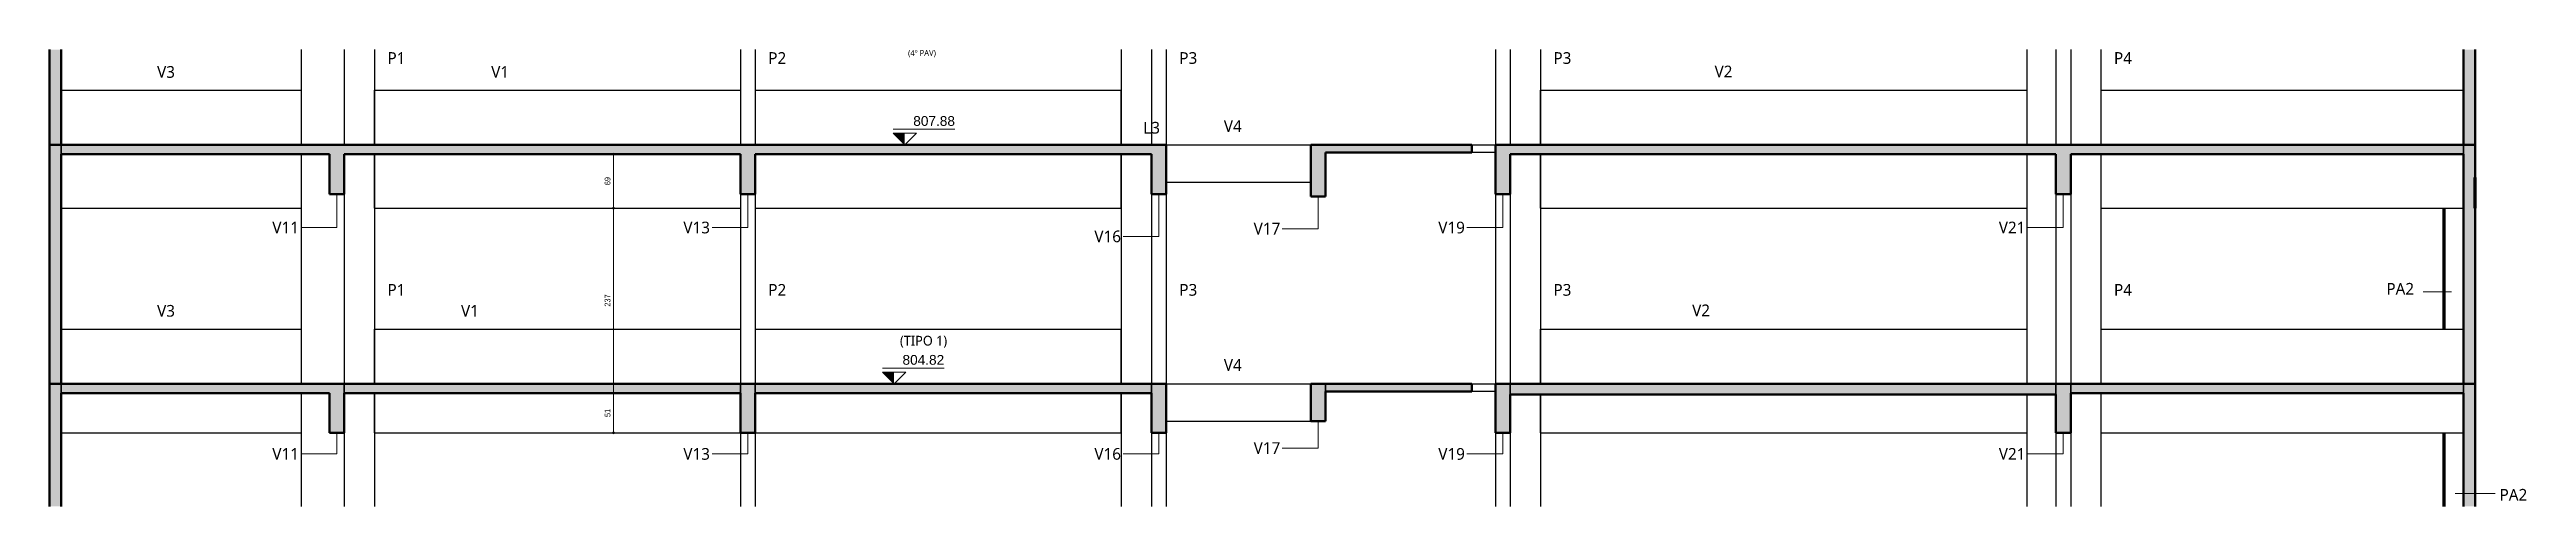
# Model space of a CAD drawing. Header units: centimetres. Extents: x -1984 to 34419, y -3196 to 88064.
# Drawn here: x 2210 to 5382, y 80325 to 80910 of the extents above; entities that cross this region are included whole.
import ezdxf

# ---------------------------------------------------------------- set-up
doc = ezdxf.new("R2010")
doc.units = ezdxf.units.CM
for name, color, linetype, lineweight in [('A-ANNO-DIMS', 7, 'Continuous', 9), ('A-ANNO-DIMS-50', 7, 'Continuous', 9), ('A-FLOR', 7, 'Continuous', 25), ('A-FLOR-IDEN', 7, 'Continuous', 9), ('G-ANNO-DIMS', 7, 'Continuous', 9), ('G-ANNO-TEXT', 7, 'Continuous', 9), ('S-BEAM', 7, 'Continuous', 25), ('S-BEAM-IDEN', 7, 'Continuous', 9), ('S-COLS', 7, 'Continuous', 25), ('S-COLS-IDEN', 7, 'Continuous', 9)]:
    doc.layers.add(name, color=color, linetype=linetype, lineweight=lineweight)
doc.layers.add('A-DETL', color=7, linetype='Continuous', lineweight=18, true_color=0x00a600)
doc.styles.add('Arial_1', font='arial.ttf', dxfattribs={"width": 0.9, "height": 7.5})
doc.styles.add('Arial_2', font='arial.ttf', dxfattribs={"height": 12.5})
doc.styles.add('Gadugi', font='gadugi.ttf', dxfattribs={"height": 15})
doc.styles.add('Gadugi_3', font='gadugi.ttf', dxfattribs={"height": 12.5})
doc.styles.add('Gadugi_4', font='gadugi.ttf', dxfattribs={"height": 7.5})
doc.dimstyles.new('PED_1_5mm_ESQ', dxfattribs={"dimscale": 30.48, "dimtxt": 7.651945, "dimasz": 0.328084, "dimexe": 0.246063, "dimexo": 0.246063, "dimgap": 0.049213, "dimtad": 1, "dimdec": 1, "dimrnd": 0.5, "dimdsep": 46, "dimtxsty": 'Arial_1', "dimblk1": 'DOTSMALL', "dimblk2": 'DOTSMALL', "dimsah": 1, "dimcen": 0.09, "dimdle": 0.492126, "dimazin": 0, "dimtfac": 1, "dimtdec": 4, "dimtix": 1, "dimtmove": 0, "dimatfit": 3, "dimfxl": 1, "dimtvp": 1, "dimtolj": 1, "dimtzin": 0, "dimarcsym": 2})
doc.dimstyles.new('PED_1_5mm_ESQ_3', dxfattribs={"dimscale": 30.48, "dimtxt": 7.651945, "dimasz": 0.328084, "dimexe": 0.246063, "dimexo": 0.246063, "dimgap": 0.049213, "dimtad": 1, "dimdec": 1, "dimrnd": 0.5, "dimdsep": 46, "dimtxsty": 'Arial_1', "dimblk1": 'DOTSMALL', "dimblk2": 'DOTSMALL', "dimsah": 1, "dimcen": 0.09, "dimdle": 0.492126, "dimazin": 0, "dimtfac": 1, "dimtdec": 4, "dimtix": 1, "dimtmove": 0, "dimatfit": 3, "dimfxl": 1, "dimtvp": 1, "dimtolj": 1, "dimtzin": 0, "dimarcsym": 2})

msp = doc.modelspace()

# ---------------------------------------------------------------- texts
at = {"layer": 'A-FLOR-IDEN', "insert": (3610.65, 80817.44), "char_height": 15, "width": 26.0548, "attachment_point": 1, "style": 'Gadugi'}
msp.add_mtext('L3', dxfattribs=at)
at = {"layer": 'G-ANNO-DIMS', "char_height": 12.5, "width": 63.9697, "attachment_point": 1, "line_spacing_factor": 0.941778, "style": 'Arial_2'}
for s, insert in [('807.88', (3315.99, 80824.82)), ('804.82', (3302.22, 80518.82))]:
    msp.add_mtext(s, dxfattribs=dict(at, insert=insert))
at = {"layer": 'G-ANNO-TEXT', "attachment_point": 1}
for s, insert, char_height, width, style in [('(4º PAV)', (3309.35, 80909.44), 7.5, 47.7004, 'Gadugi_4'), ('(TIPO 1)', (3298.94, 80543.39), 12.5, 75.3586, 'Gadugi_3')]:
    msp.add_mtext(s, dxfattribs=dict(at, insert=insert, char_height=char_height, width=width, style=style))
at = {"layer": 'S-BEAM-IDEN', "char_height": 15, "attachment_point": 1, "style": 'Gadugi'}
for s, insert, width in [('V3', (2347.39, 80888.89), 30.0633), ('V1', (2775.42, 80888.89), 30.0633), ('V2', (4342.42, 80889.47), 30.0633), ('V4', (3713.84, 80819.47), 30.0633), ('V11', (2495, 80689.61), 44.0928), ('V13', (3021.5, 80689.61), 44.0928), ('V17', (3752, 80688.11), 44.0928), ('V19', (3988.5, 80689.61), 44.0928), ('V21', (4706.51, 80689.61), 44.0928), ('V16', (3548, 80678.2), 44.0928), ('V3', (2347.39, 80582.89), 30.0633), ('V1', (2736.67, 80582.89), 30.0633), ('V2', (4313.68, 80583.47), 30.0633), ('V4', (3713.84, 80513.47), 30.0633), ('V11', (2495, 80399.61), 44.0928), ('V13', (3021.5, 80399.61), 44.0928), ('V16', (3548, 80399.61), 44.0928), ('V17', (3752, 80407.11), 44.0928), ('V19', (3988.5, 80399.61), 44.0928), ('V21', (4706.51, 80399.61), 44.0928)]:
    msp.add_mtext(s, dxfattribs=dict(at, insert=insert, width=width))
at = {"layer": 'S-COLS-IDEN', "char_height": 15, "attachment_point": 1, "style": 'Gadugi'}
for s, insert, width in [('P1', (2642.52, 80906.74), 28.4599), ('P2', (3130.27, 80906.74), 28.4599), ('P3', (3656.77, 80906.74), 28.4599), ('P3', (4136.01, 80906.74), 28.4599), ('P4', (4854.03, 80906.74), 28.4599), ('P1', (2642.52, 80609.74), 28.4599), ('P2', (3130.27, 80609.74), 28.4599), ('P3', (3656.77, 80609.74), 28.4599), ('P3', (4136.01, 80609.74), 28.4599), ('P4', (4854.03, 80609.74), 28.4599), ('PA2', (5202.94, 80611.09), 44.8945), ('PA2', (5347.91, 80347.23), 44.8945)]:
    msp.add_mtext(s, dxfattribs=dict(at, insert=insert, width=width))

# ---------------------------------------------------------------- blocks, each defined once
blk = doc.blocks.new('Elevações de ponto - SIMBOLO DE NÍVEL-CORTE-2219088-CT A 001 - CORTE A-A 4PAV')
at = {"layer": 'G-ANNO-DIMS'}
blk.add_hatch(color=256, dxfattribs=at).paths.add_polyline_path([(-663.3, 80803), (-663.3, 80788), (-678.3, 80803)], flags=0)
for p, q in [((-599.1, 80808.1), (-678.3, 80808.1)), ((-663.3, 80788), (-678.3, 80803)), ((-678.3, 80803), (-648.3, 80803)), ((-648.3, 80803), (-663.3, 80788))]:
    blk.add_line(p, q, dxfattribs=at)
blk = doc.blocks.new('DIMBLOCK277-CT A 001 - CORTE A-A 4PAV')
at = {"layer": 'A-ANNO-DIMS-50'}
h = blk.add_hatch(color=256, dxfattribs=at)
edge = h.paths.add_edge_path(flags=0)
edge.add_arc((2931.9, 80776), 1.25, 0, 360)
h = blk.add_hatch(color=256, dxfattribs=at)
edge = h.paths.add_edge_path(flags=0)
edge.add_arc((2931.9, 80707), 1.25, 0, 360)
for p, q in [((2926.1, 80776), (2939.4, 80776)), ((2931.9, 80776), (2926.1, 80776)), ((2931.9, 80776), (2931.9, 80707)), ((2926.1, 80707), (2939.4, 80707)), ((2931.9, 80707), (2926.1, 80707))]:
    blk.add_line(p, q, dxfattribs=at)
for centre in [(2931.9, 80776), (2931.9, 80707)]:
    blk.add_circle(centre, 1.25, dxfattribs=at)
at = {"layer": 'A-ANNO-DIMS-50', "color": 0, "insert": (2920.6, 80736.3), "char_height": 7.5, "width": 12.431, "attachment_point": 1, "rotation": 90, "line_spacing_factor": 0.941778, "style": 'Arial_1'}
blk.add_mtext('69', dxfattribs=at)
blk = doc.blocks.new('_DotSmall')
at = {"color": 0, "linetype": 'ByBlock', "const_width": 0.5}
blk.add_lwpolyline([(-0.0625, 0, 1), (0.0625, 0, 1)], format="xyb", close=True, dxfattribs=at)
blk = doc.blocks.new('DIMBLOCK278-CT A 001 - CORTE A-A 4PAV')
at = {"layer": 'A-ANNO-DIMS-50'}
h = blk.add_hatch(color=256, dxfattribs=at)
edge = h.paths.add_edge_path(flags=0)
edge.add_arc((2931.9, 80707), 1.25, 0, 360)
h = blk.add_hatch(color=256, dxfattribs=at)
edge = h.paths.add_edge_path(flags=0)
edge.add_arc((2931.9, 80470), 1.25, 0, 360)
for p, q in [((2926.1, 80707), (2939.4, 80707)), ((2931.9, 80707), (2926.1, 80707)), ((2931.9, 80707), (2931.9, 80470)), ((2926.1, 80470), (2939.4, 80470)), ((2931.9, 80470), (2926.1, 80470))]:
    blk.add_line(p, q, dxfattribs=at)
for centre in [(2931.9, 80707), (2931.9, 80470)]:
    blk.add_circle(centre, 1.25, dxfattribs=at)
at = {"layer": 'A-ANNO-DIMS-50', "color": 0, "insert": (2920.6, 80580.7), "char_height": 7.5, "width": 18.647, "attachment_point": 1, "rotation": 90, "line_spacing_factor": 0.941778, "style": 'Arial_1'}
blk.add_mtext('237', dxfattribs=at)
blk = doc.blocks.new('DIMBLOCK279-CT A 001 - CORTE A-A 4PAV')
at = {"layer": 'A-ANNO-DIMS-50'}
h = blk.add_hatch(color=256, dxfattribs=at)
edge = h.paths.add_edge_path(flags=0)
edge.add_arc((2931.9, 80470), 1.25, 0, 360)
h = blk.add_hatch(color=256, dxfattribs=at)
edge = h.paths.add_edge_path(flags=0)
edge.add_arc((2931.9, 80419), 1.25, 0, 360)
for p, q in [((2926.1, 80470), (2939.4, 80470)), ((2931.9, 80470), (2926.1, 80470)), ((2931.9, 80470), (2931.9, 80419)), ((2926.1, 80419), (2939.4, 80419)), ((2931.9, 80419), (2926.1, 80419))]:
    blk.add_line(p, q, dxfattribs=at)
for centre in [(2931.9, 80470), (2931.9, 80419)]:
    blk.add_circle(centre, 1.25, dxfattribs=at)
at = {"layer": 'A-ANNO-DIMS-50', "color": 0, "insert": (2920.6, 80439.3), "char_height": 7.5, "width": 12.431, "attachment_point": 1, "rotation": 90, "line_spacing_factor": 0.941778, "style": 'Arial_1'}
blk.add_mtext('51', dxfattribs=at)

# ---------------------------------------------------------------- dimensions: what is measured, and where the dimension line sits
at = {"layer": 'A-ANNO-DIMS'}
for base, p1, p2, dimstyle, override, picture, middle in [((2931.86, 80707), (2933.63, 80776), (2933.63, 80707), 'PED_1_5mm_ESQ', {"dimpost": '<>', "dimfxl": 69}, 'DIMBLOCK277-CT A 001 - CORTE A-A 4PAV', (2926.53, 80741.5)), ((2931.86, 80470), (2933.63, 80707), (2933.63, 80470), 'PED_1_5mm_ESQ_3', {"dimpost": '<>', "dimfxl": 237}, 'DIMBLOCK278-CT A 001 - CORTE A-A 4PAV', (2926.53, 80588.5)), ((2931.86, 80419), (2933.63, 80470), (2933.63, 80419), 'PED_1_5mm_ESQ_3', {"dimpost": '<>', "dimfxl": 51}, 'DIMBLOCK279-CT A 001 - CORTE A-A 4PAV', (2926.53, 80444.5))]:
    dim = msp.add_linear_dim(base=base, p1=p1, p2=p2, angle=90, dimstyle=dimstyle, override=override, dxfattribs=at)
    dim.commit()
    dim.dimension.update_dxf_attribs({"geometry": picture, "text_midpoint": middle})

# ---------------------------------------------------------------- hatches: boundary and pattern name
at = {"layer": 'A-FLOR', "true_color": 0xa6a6a6}
for points in [[(2472.91, 80776), (2568.12, 80776), (2568.12, 80788), (2224.63, 80788), (2224.63, 80776)], [(2687.17, 80776), (3094.62, 80776), (3094.62, 80788), (2587.12, 80788), (2587.12, 80776)], [(3113.62, 80776), (3621.12, 80776), (3621.12, 80788), (3113.62, 80788)], [(3844.12, 80778), (4031.62, 80778), (4031.62, 80788), (3844.12, 80788)], [(4080.62, 80776), (4779.64, 80776), (4779.64, 80788), (4080.62, 80788)], [(5044.02, 80776), (5301.64, 80776), (5301.64, 80788), (4798.64, 80788), (4798.64, 80776)], [(2224.63, 80470), (2568.12, 80470), (2568.12, 80482), (2224.63, 80482)], [(2587.12, 80470), (3094.62, 80470), (3094.62, 80482), (2587.12, 80482)], [(3113.62, 80470), (3621.12, 80470), (3621.12, 80482), (3113.62, 80482)], [(4031.62, 80472), (4031.62, 80482), (3844.12, 80482), (3844.12, 80472), (4011.41, 80472)], [(4080.62, 80468), (4779.64, 80468), (4779.64, 80482), (4080.62, 80482)], [(4798.64, 80470), (5301.64, 80470), (5301.64, 80482), (4798.64, 80482)]]:
    msp.add_hatch(color=253, dxfattribs=at).paths.add_polyline_path(points, flags=0)
at = {"layer": 'S-BEAM', "true_color": 0xa6a6a6}
for points in [[(2568.12, 80725), (2587.12, 80725), (2587.12, 80788), (2568.12, 80788), (2568.12, 80743.5)], [(3113.62, 80725), (3113.62, 80788), (3094.62, 80788), (3094.62, 80725)], [(3621.12, 80725), (3640.12, 80725), (3640.12, 80788), (3621.12, 80788), (3621.12, 80761.18)], [(3825.12, 80722), (3844.12, 80722), (3844.12, 80788), (3825.12, 80788), (3825.12, 80759.5)], [(4080.62, 80725), (4080.62, 80788), (4061.62, 80788), (4061.62, 80725)], [(4798.64, 80725), (4798.64, 80788), (4779.64, 80788), (4779.64, 80725)], [(2568.12, 80419), (2587.12, 80419), (2587.12, 80482), (2568.12, 80482), (2568.12, 80452.3)], [(3113.62, 80419), (3113.62, 80482), (3094.62, 80482), (3094.62, 80419)], [(3621.12, 80419), (3640.12, 80419), (3640.12, 80482), (3621.12, 80482), (3621.12, 80450.57)], [(3844.12, 80434), (3844.12, 80482), (3825.12, 80482), (3825.12, 80434)], [(4061.62, 80419), (4080.62, 80419), (4080.62, 80482), (4061.62, 80482)], [(4779.64, 80419), (4798.64, 80419), (4798.64, 80482), (4779.64, 80482), (4779.64, 80468)]]:
    msp.add_hatch(color=253, dxfattribs=at).paths.add_polyline_path(points, flags=0)
at = {"layer": 'S-COLS', "true_color": 0xa6a6a6}
for points in [[(2224.63, 80788), (2224.63, 80910.1), (2209.63, 80910.1), (2209.63, 80788)], [(5316.64, 80788), (5316.64, 80910.1), (5301.64, 80910.1), (5301.64, 80788)], [(2209.63, 80482), (2224.63, 80482), (2224.63, 80788), (2209.63, 80788), (2209.63, 80552)], [(5301.64, 80482), (5316.64, 80482), (5316.64, 80788), (5301.64, 80788), (5301.64, 80776)], [(2209.63, 80324.75), (2224.63, 80324.75), (2224.63, 80482), (2209.63, 80482), (2209.63, 80415.93)], [(5316.64, 80324.75), (5316.64, 80482), (5301.64, 80482), (5301.64, 80324.75), (5309.53, 80324.75)]]:
    msp.add_hatch(color=253, dxfattribs=at).paths.add_polyline_path(points, flags=0)

# ---------------------------------------------------------------- linework, layer by layer
at = {"layer": 'A-DETL', "color": 7}
msp.add_line((5250.23, 80599.56), (5286.23, 80599.56), dxfattribs=at)
at = {"layer": 'A-FLOR', "lineweight": 50}
for p, q in [((2568.12, 80788), (2224.63, 80788)), ((3094.62, 80788), (2587.12, 80788)), ((3621.12, 80788), (3113.62, 80788)), ((4031.62, 80788), (3844.12, 80788)), ((4031.62, 80778), (4031.62, 80788)), ((4779.64, 80788), (4080.62, 80788)), ((5301.64, 80788), (4798.64, 80788)), ((2224.63, 80776), (2568.12, 80776)), ((2587.12, 80776), (3094.62, 80776)), ((3113.62, 80776), (3621.12, 80776)), ((3844.12, 80778), (4031.62, 80778)), ((4080.62, 80776), (4779.64, 80776)), ((4798.64, 80776), (5301.64, 80776)), ((2568.12, 80482), (2224.63, 80482)), ((2224.63, 80470), (2568.12, 80470)), ((3094.62, 80482), (2587.12, 80482)), ((2587.12, 80470), (3094.62, 80470)), ((3621.12, 80482), (3113.62, 80482)), ((3113.62, 80470), (3621.12, 80470)), ((4031.62, 80482), (3844.12, 80482)), ((3844.12, 80472), (4031.62, 80472)), ((4031.62, 80472), (4031.62, 80482)), ((4779.64, 80482), (4080.62, 80482)), ((4080.62, 80468), (4779.64, 80468)), ((5301.64, 80482), (4798.64, 80482)), ((4798.64, 80470), (5301.64, 80470))]:
    msp.add_line(p, q, dxfattribs=at)
at = {"layer": 'A-FLOR'}
for p, q in [((2224.63, 80788), (2224.63, 80776)), ((4031.62, 80788), (4061.62, 80788)), ((5301.64, 80776), (5301.64, 80788)), ((4061.62, 80778), (4031.62, 80778)), ((2224.63, 80482), (2224.63, 80470)), ((2587.12, 80482), (2587.12, 80470)), ((3094.62, 80470), (3094.62, 80482)), ((3113.62, 80482), (3113.62, 80470)), ((3621.12, 80470), (3621.12, 80482)), ((3844.12, 80482), (3844.12, 80472)), ((4031.62, 80482), (4061.62, 80482)), ((4061.62, 80472), (4031.62, 80472)), ((4080.62, 80482), (4080.62, 80468)), ((4779.64, 80468), (4779.64, 80482)), ((4798.64, 80482), (4798.64, 80470)), ((5301.64, 80470), (5301.64, 80482))]:
    msp.add_line(p, q, dxfattribs=at)
at = {"layer": 'S-BEAM'}
for p, q in [((2224.63, 80858), (2532.37, 80858)), ((2532.37, 80788), (2532.37, 80858)), ((2625.87, 80858), (3094.62, 80858)), ((2625.87, 80788), (2625.87, 80858)), ((3113.62, 80858), (3582.37, 80858)), ((3582.37, 80788), (3582.37, 80858)), ((4119.36, 80858), (4742.39, 80858)), ((4119.36, 80788), (4119.36, 80858)), ((4742.39, 80858), (4742.39, 80788)), ((4837.39, 80858), (4837.39, 80788)), ((4837.39, 80858), (5301.64, 80858)), ((3640.12, 80788), (3825.12, 80788)), ((2532.37, 80707), (2532.37, 80776)), ((2625.87, 80707), (2625.87, 80776)), ((3582.37, 80707), (3582.37, 80776)), ((4119.36, 80707), (4119.36, 80776)), ((4742.39, 80776), (4742.39, 80707)), ((4837.39, 80776), (4837.39, 80707)), ((3640.12, 80740), (3825.12, 80740)), ((2224.63, 80707), (2532.37, 80707)), ((2625.87, 80707), (3094.62, 80707)), ((3113.62, 80707), (3582.37, 80707)), ((4119.36, 80707), (4742.39, 80707)), ((4837.39, 80707), (5301.64, 80707)), ((2224.63, 80552), (2532.37, 80552)), ((2532.37, 80482), (2532.37, 80552)), ((2625.87, 80552), (3094.62, 80552)), ((2625.87, 80482), (2625.87, 80552)), ((3113.62, 80552), (3582.37, 80552)), ((3582.37, 80482), (3582.37, 80552)), ((4119.36, 80552), (4742.39, 80552)), ((4119.36, 80482), (4119.36, 80552)), ((4742.39, 80552), (4742.39, 80482)), ((4837.39, 80552), (4837.39, 80482)), ((4837.39, 80552), (5301.64, 80552)), ((2532.37, 80419), (2532.37, 80470)), ((2587.12, 80470), (2587.12, 80482)), ((2625.87, 80419), (2625.87, 80470)), ((3094.62, 80482), (3094.62, 80470)), ((3113.62, 80470), (3113.62, 80482)), ((3582.37, 80419), (3582.37, 80470)), ((3621.12, 80482), (3621.12, 80470)), ((3640.12, 80482), (3825.12, 80482)), ((3844.12, 80472), (3844.12, 80482)), ((4080.62, 80468), (4080.62, 80482)), ((4119.36, 80419), (4119.36, 80468)), ((4742.39, 80468), (4742.39, 80419)), ((4779.64, 80482), (4779.64, 80468)), ((4798.64, 80470), (4798.64, 80482)), ((4837.39, 80470), (4837.39, 80419)), ((3640.12, 80434), (3825.12, 80434)), ((2224.63, 80419), (2532.37, 80419)), ((2625.87, 80419), (3094.62, 80419)), ((3113.62, 80419), (3582.37, 80419)), ((4119.36, 80419), (4742.39, 80419)), ((4837.39, 80419), (5301.64, 80419))]:
    msp.add_line(p, q, dxfattribs=at)
at = {"layer": 'S-BEAM', "lineweight": 50}
for p, q in [((2587.12, 80788), (2568.12, 80788)), ((3113.62, 80788), (3094.62, 80788)), ((3640.12, 80788), (3621.12, 80788)), ((3640.12, 80725), (3640.12, 80788)), ((3844.12, 80788), (3825.12, 80788)), ((3825.12, 80788), (3825.12, 80722)), ((4080.62, 80788), (4061.62, 80788)), ((4061.62, 80788), (4061.62, 80725)), ((4798.64, 80788), (4779.64, 80788)), ((2568.12, 80776), (2568.12, 80725)), ((2587.12, 80725), (2587.12, 80776)), ((3094.62, 80776), (3094.62, 80725)), ((3113.62, 80725), (3113.62, 80776)), ((3621.12, 80776), (3621.12, 80725)), ((3844.12, 80722), (3844.12, 80778)), ((4080.62, 80725), (4080.62, 80776)), ((4779.64, 80776), (4779.64, 80725)), ((4798.64, 80725), (4798.64, 80776)), ((2568.12, 80725), (2587.12, 80725)), ((3094.62, 80725), (3113.62, 80725)), ((3621.12, 80725), (3640.12, 80725)), ((3825.12, 80722), (3844.12, 80722)), ((4061.62, 80725), (4080.62, 80725)), ((4779.64, 80725), (4798.64, 80725)), ((2587.12, 80482), (2568.12, 80482)), ((2568.12, 80470), (2568.12, 80419)), ((2587.12, 80419), (2587.12, 80470)), ((3113.62, 80482), (3094.62, 80482)), ((3094.62, 80470), (3094.62, 80419)), ((3113.62, 80419), (3113.62, 80470)), ((3640.12, 80482), (3621.12, 80482)), ((3621.12, 80470), (3621.12, 80419)), ((3640.12, 80419), (3640.12, 80482)), ((3844.12, 80482), (3825.12, 80482)), ((3825.12, 80482), (3825.12, 80434)), ((3844.12, 80434), (3844.12, 80472)), ((4080.62, 80482), (4061.62, 80482)), ((4061.62, 80482), (4061.62, 80419)), ((4080.62, 80419), (4080.62, 80468)), ((4798.64, 80482), (4779.64, 80482)), ((4779.64, 80468), (4779.64, 80419)), ((4798.64, 80419), (4798.64, 80470)), ((3825.12, 80434), (3844.12, 80434)), ((2568.12, 80419), (2587.12, 80419)), ((3094.62, 80419), (3113.62, 80419)), ((3621.12, 80419), (3640.12, 80419)), ((4061.62, 80419), (4080.62, 80419)), ((4779.64, 80419), (4798.64, 80419))]:
    msp.add_line(p, q, dxfattribs=at)
at = {"layer": 'S-BEAM', "color": 190, "lineweight": 70, "true_color": 0x8000ff}
for p, q in [((5316.64, 80746), (5316.87, 80746)), ((5316.87, 80707), (5316.87, 80746)), ((5316.64, 80707), (5316.87, 80707))]:
    msp.add_line(p, q, dxfattribs=at)
at = {"layer": 'S-BEAM-IDEN'}
for p, q in [((2577.62, 80725), (2577.62, 80682.06)), ((3104.12, 80725), (3104.12, 80682.06)), ((3630.62, 80725), (3630.62, 80670.65)), ((3834.62, 80722), (3834.62, 80680.56)), ((4071.12, 80725), (4071.12, 80682.06)), ((4789.14, 80725), (4789.14, 80682.06)), ((2577.62, 80682.06), (2531.7, 80682.06)), ((3104.12, 80682.06), (3058.2, 80682.06)), ((3630.62, 80670.65), (3584.7, 80670.65)), ((3834.62, 80680.56), (3788.7, 80680.56)), ((4071.12, 80682.06), (4025.2, 80682.06)), ((4789.14, 80682.06), (4743.21, 80682.06)), ((3834.62, 80434), (3834.62, 80399.56)), ((2577.62, 80419), (2577.62, 80392.06)), ((3104.12, 80419), (3104.12, 80392.06)), ((3630.62, 80419), (3630.62, 80392.06)), ((3834.62, 80399.56), (3788.7, 80399.56)), ((4071.12, 80419), (4071.12, 80392.06)), ((4789.14, 80419), (4789.14, 80392.06)), ((2577.62, 80392.06), (2531.7, 80392.06)), ((3104.12, 80392.06), (3058.2, 80392.06)), ((3630.62, 80392.06), (3584.7, 80392.06)), ((4071.12, 80392.06), (4025.2, 80392.06)), ((4789.14, 80392.06), (4743.21, 80392.06))]:
    msp.add_line(p, q, dxfattribs=at)
at = {"layer": 'S-COLS', "lineweight": 50}
for p, q in [((2209.63, 80910.1), (2209.63, 80788)), ((2224.63, 80788), (2224.63, 80910.1)), ((5301.64, 80910.1), (5301.64, 80788)), ((5316.64, 80788), (5316.64, 80910.1)), ((2224.63, 80788), (2209.63, 80788)), ((2209.63, 80788), (2209.63, 80482)), ((2209.63, 80788), (2224.63, 80788)), ((5316.64, 80788), (5301.64, 80788)), ((5301.64, 80788), (5316.64, 80788)), ((5316.64, 80482), (5316.64, 80788)), ((2224.63, 80482), (2224.63, 80776)), ((5301.64, 80776), (5301.64, 80482)), ((2224.63, 80482), (2209.63, 80482)), ((2209.63, 80482), (2209.63, 80324.75)), ((2209.63, 80482), (2224.63, 80482)), ((2224.63, 80324.75), (2224.63, 80470)), ((5316.64, 80482), (5301.64, 80482)), ((5301.64, 80482), (5316.64, 80482)), ((5301.64, 80470), (5301.64, 80324.75)), ((5316.64, 80324.75), (5316.64, 80482))]:
    msp.add_line(p, q, dxfattribs=at)
at = {"layer": 'S-COLS'}
for p, q in [((2532.37, 80788), (2532.37, 80910.1)), ((2587.12, 80910.1), (2587.12, 80788)), ((2625.87, 80910.1), (2625.87, 80788)), ((3094.62, 80910.1), (3094.62, 80788)), ((3113.62, 80910.1), (3113.62, 80788)), ((3582.37, 80910.1), (3582.37, 80788)), ((3621.12, 80910.1), (3621.12, 80788)), ((3640.12, 80910.1), (3640.12, 80788)), ((4061.62, 80910.1), (4061.62, 80788)), ((4080.62, 80910.1), (4080.62, 80788)), ((4119.36, 80910.1), (4119.36, 80788)), ((4742.39, 80910.1), (4742.39, 80788)), ((4779.64, 80910.1), (4779.64, 80788)), ((4798.64, 80910.1), (4798.64, 80788)), ((4837.39, 80910.1), (4837.39, 80788)), ((2224.63, 80776), (2224.63, 80788)), ((5301.64, 80788), (5301.64, 80776)), ((2532.37, 80707), (2532.37, 80776)), ((2625.87, 80776), (2625.87, 80707)), ((3582.37, 80776), (3582.37, 80707)), ((4119.36, 80776), (4119.36, 80707)), ((4742.39, 80776), (4742.39, 80482)), ((4837.39, 80776), (4837.39, 80482)), ((2587.12, 80725), (2587.12, 80482)), ((3094.62, 80725), (3094.62, 80482)), ((3113.62, 80725), (3113.62, 80482)), ((3621.12, 80725), (3621.12, 80482)), ((3640.12, 80725), (3640.12, 80482)), ((4061.62, 80725), (4061.62, 80482)), ((4080.62, 80725), (4080.62, 80482)), ((4779.64, 80725), (4779.64, 80482)), ((4798.64, 80725), (4798.64, 80482)), ((2532.37, 80482), (2532.37, 80707)), ((2625.87, 80707), (2625.87, 80482)), ((3582.37, 80707), (3582.37, 80552)), ((4119.36, 80707), (4119.36, 80552)), ((3582.37, 80552), (3582.37, 80482)), ((4119.36, 80552), (4119.36, 80482)), ((2224.63, 80470), (2224.63, 80482)), ((2532.37, 80419), (2532.37, 80470)), ((2625.87, 80470), (2625.87, 80419)), ((3582.37, 80470), (3582.37, 80419)), ((4119.36, 80468), (4119.36, 80419)), ((4742.39, 80468), (4742.39, 80324.75)), ((4837.39, 80470), (4837.39, 80324.75)), ((5301.64, 80482), (5301.64, 80470)), ((2532.37, 80324.75), (2532.37, 80419)), ((2587.12, 80419), (2587.12, 80324.75)), ((2625.87, 80419), (2625.87, 80324.75)), ((3094.62, 80419), (3094.62, 80324.75)), ((3113.62, 80419), (3113.62, 80324.75)), ((3582.37, 80419), (3582.37, 80324.75)), ((3621.12, 80419), (3621.12, 80324.75)), ((3640.12, 80419), (3640.12, 80324.75)), ((4061.62, 80419), (4061.62, 80324.75)), ((4080.62, 80419), (4080.62, 80324.75)), ((4119.36, 80419), (4119.36, 80324.75)), ((4779.64, 80419), (4779.64, 80324.75)), ((4798.64, 80419), (4798.64, 80324.75))]:
    msp.add_line(p, q, dxfattribs=at)
at = {"layer": 'S-COLS', "color": 190, "lineweight": 70, "true_color": 0x8000ff}
for p, q in [((5277.14, 80552), (5277.14, 80707)), ((5277.14, 80324.75), (5277.14, 80419))]:
    msp.add_line(p, q, dxfattribs=at)
at = {"layer": 'S-COLS-IDEN'}
msp.add_line((5291.02, 80341.21), (5342.17, 80341.21), dxfattribs=at)

# ---------------------------------------------------------------- block references
at = {"layer": 'G-ANNO-DIMS'}
for p in [(3968.49, 0), (3954.72, -306)]:
    msp.add_blockref('Elevações de ponto - SIMBOLO DE NÍVEL-CORTE-2219088-CT A 001 - CORTE A-A 4PAV', p, dxfattribs=at)

msp.set_redraw_order([(e.dxf.handle, doc.entitydb.next_handle()) for e in msp.query("TEXT MTEXT ATTDEF DIMENSION ARC_DIMENSION")])  # texts and dimensions are drawn at this point

doc.saveas('drawing.dxf')
